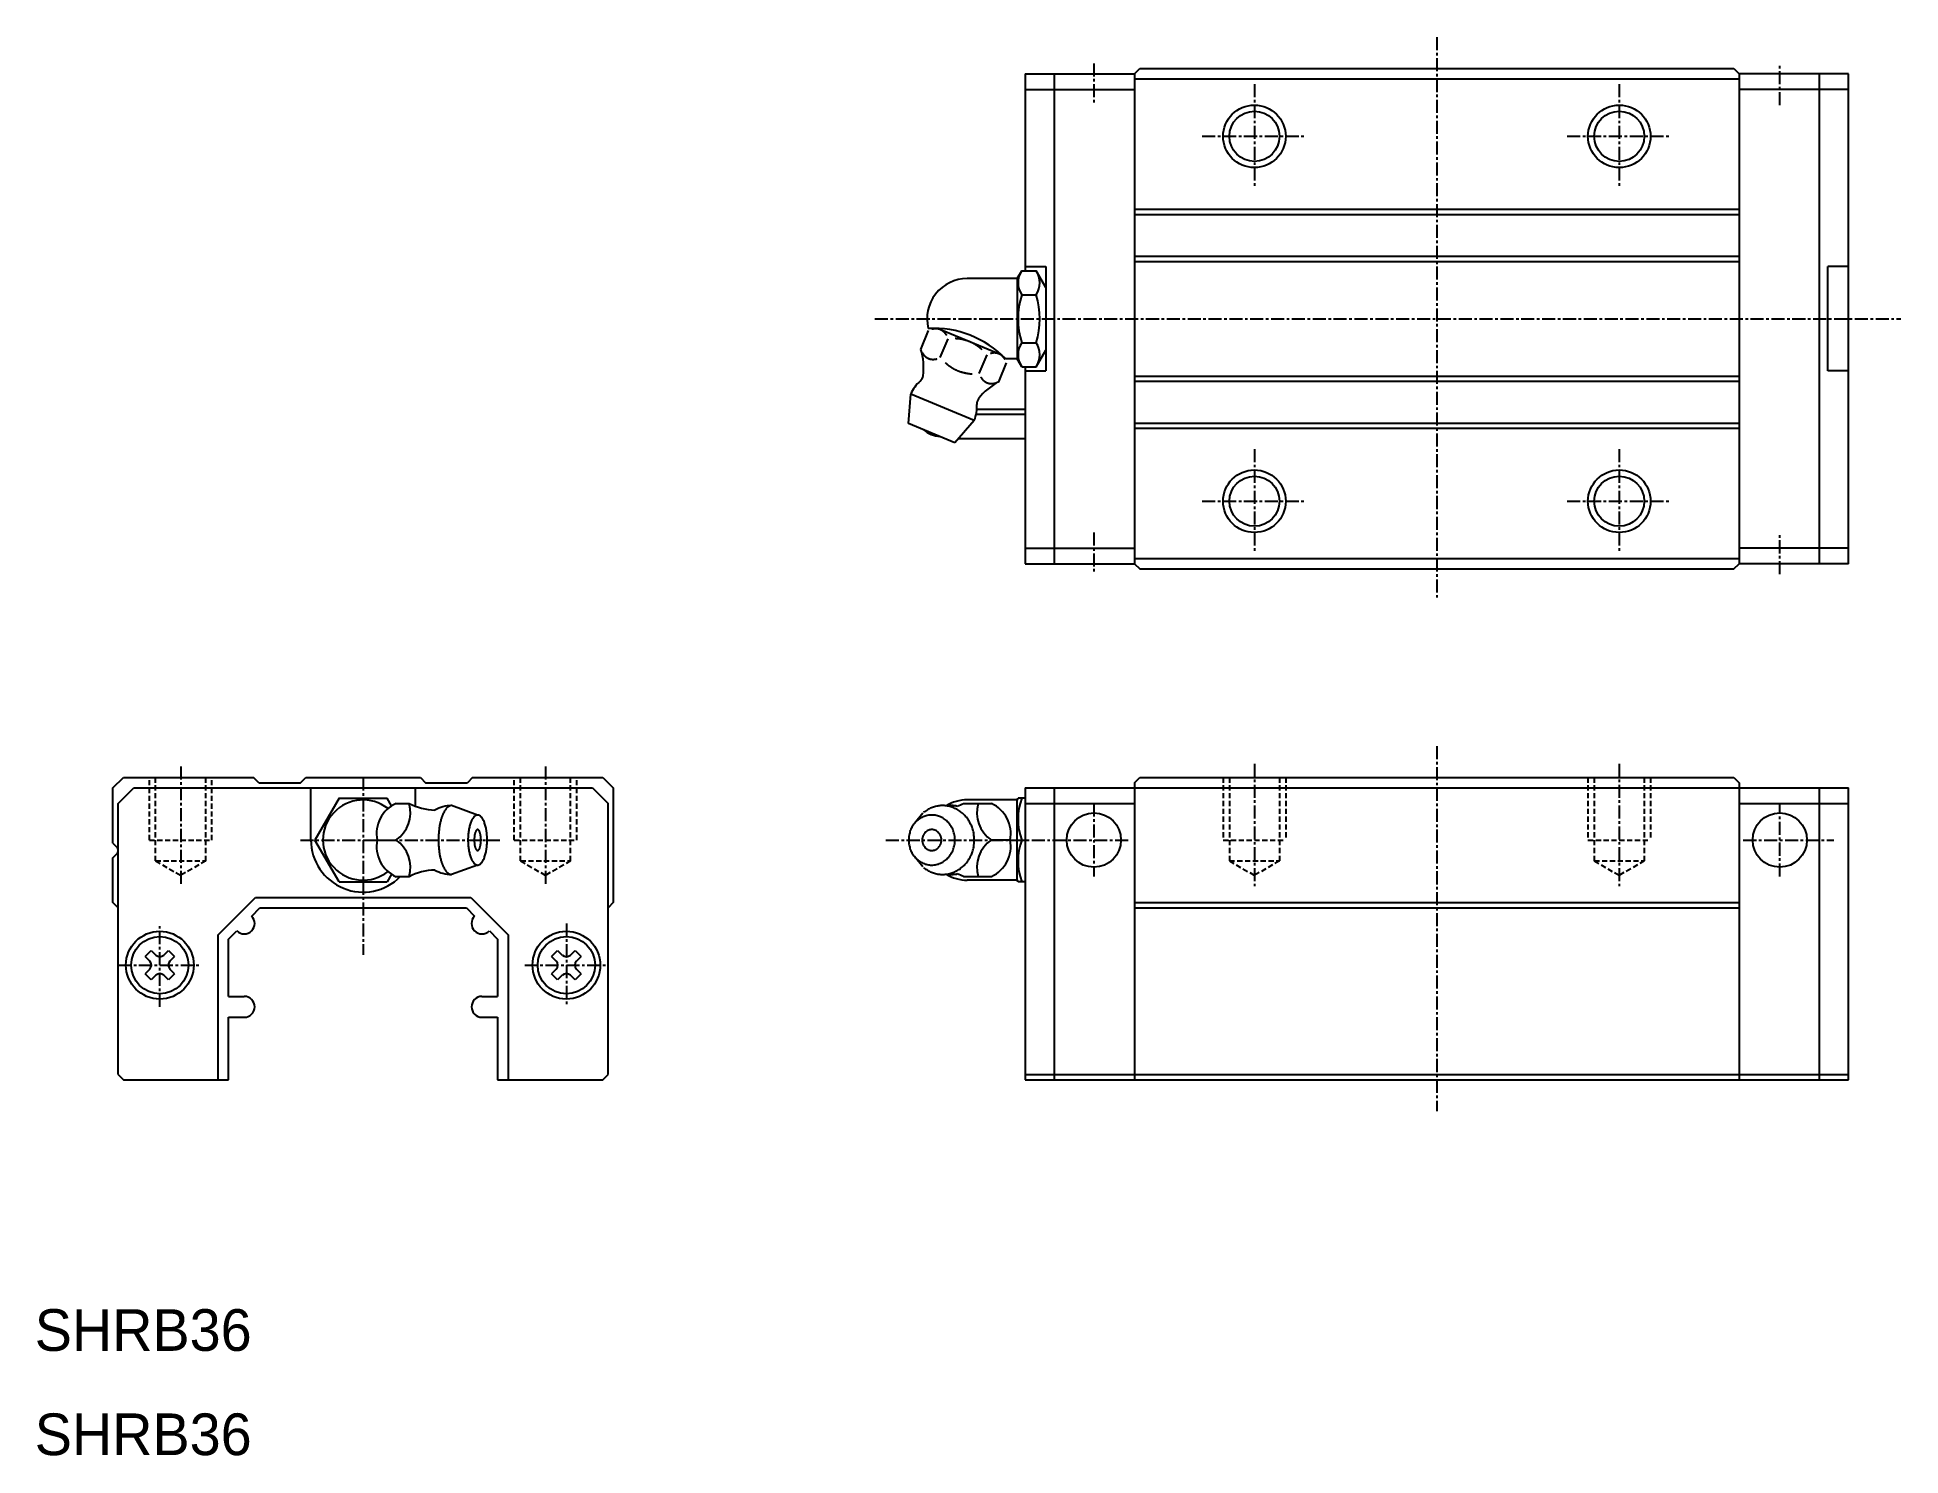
# Model space of a CAD drawing. Extents: x 10 to 189, y 10 to 146.
import ezdxf

# ---------------------------------------------------------------- set-up
doc = ezdxf.new("R2010")
doc.units = 0
doc.linetypes.add('CENTER', pattern=[2, 1.25, -0.25, 0.25, -0.25])
doc.linetypes.add('DASHED', pattern=[0.75, 0.5, -0.25])
doc.layers.get('0').update_dxf_attribs({"linetype": 'CONTINUOUS'})
doc.layers.add('CENTER', color=1, linetype='CENTER')

msp = doc.modelspace()

# ---------------------------------------------------------------- texts
at = {"color": 7, "linetype": 'CONTINUOUS'}
for p in [(10, 20), (10, 10)]:
    msp.add_text('SHRB36', height=4, dxfattribs=at).set_placement(p)

# ---------------------------------------------------------------- linework, layer by layer
at = {"color": 7, "linetype": 'CONTINUOUS'}
for p, q in [((105, 142.5), (105, 123.6)), ((105, 142.5), (115.5, 142.5)), ((107.8, 142.5), (107.8, 95.5)), ((115.5, 142.5), (116, 143)), ((115.5, 142.5), (115.5, 95.5)), ((115.5, 142), (173.5, 142)), ((116, 143), (173, 143)), ((173, 143), (173.5, 142.5)), ((173.5, 142.5), (173.5, 95.5)), ((184, 142.5), (173.5, 142.5)), ((181.2, 95.5), (181.2, 142.5)), ((184, 95.5), (184, 142.5)), ((105, 141), (115.5, 141)), ((184, 141), (173.5, 141)), ((115.5, 129.5), (173.5, 129.5)), ((115.5, 129), (173.5, 129)), ((104.24, 122.85), (104.68, 123.6)), ((104.68, 123.6), (106.08, 123.6)), ((105, 124), (107, 124)), ((107, 122), (106.08, 123.6)), ((107, 124), (107, 114)), ((115.5, 125), (173.5, 125)), ((115.5, 124.5), (173.5, 124.5)), ((182, 114), (182, 124)), ((184, 124), (182, 124)), ((104.24, 122.85), (99.45, 122.85)), ((104.24, 122.85), (104.24, 115.15)), ((104.68, 121.3), (106.08, 121.3)), ((102.77, 115.52), (96.6, 118.07)), ((95, 116.06), (95.74, 117.86)), ((96.87, 115.29), (97.61, 117.08)), ((104.68, 116.7), (106.08, 116.7)), ((100.61, 113.74), (101.36, 115.53)), ((102.48, 112.96), (103.23, 114.76)), ((104.24, 115.15), (103.15, 115.15)), ((104.68, 114.4), (104.24, 115.15)), ((106.08, 114.4), (107, 116)), ((104.68, 114.4), (106.08, 114.4)), ((105, 114.4), (105, 95.5)), ((105, 114), (107, 114)), ((115.5, 113.5), (173.5, 113.5)), ((115.5, 113), (173.5, 113)), ((184, 114), (182, 114)), ((93.83, 108.94), (94.04, 111.78)), ((100.13, 109.25), (94.04, 111.78)), ((100.13, 109.25), (98.27, 107.1)), ((100.32, 109.84), (105, 109.84)), ((100.38, 110.34), (105, 110.34)), ((98.27, 107.1), (93.83, 108.94)), ((98.62, 107.5), (105, 107.5)), ((115.5, 109), (173.5, 109)), ((115.5, 108.5), (173.5, 108.5)), ((105, 97), (115.5, 97)), ((184, 97), (173.5, 97)), ((105, 95.5), (115.5, 95.5)), ((115.5, 96), (173.5, 96)), ((115.5, 95.5), (116, 95)), ((116, 95), (173, 95)), ((173, 95), (173.5, 95.5)), ((184, 95.5), (173.5, 95.5)), ((17.5, 74), (18.5, 75)), ((17.5, 68.71), (17.5, 74)), ((18, 72.5), (19.5, 74)), ((18.5, 75), (31, 75)), ((19.5, 74), (63.5, 74)), ((31.5, 74.5), (31, 75)), ((31.5, 74.5), (35.5, 74.5)), ((35.5, 74.5), (36, 75)), ((36, 75), (47, 75)), ((36.5, 69), (36.5, 74)), ((46.5, 74), (46.5, 72.25)), ((47, 75), (47.5, 74.5)), ((47.5, 74.5), (51.5, 74.5)), ((52, 75), (51.5, 74.5)), ((52, 75), (64.5, 75)), ((63.5, 74), (65, 72.5)), ((64.5, 75), (65.5, 74)), ((65.5, 74), (65.5, 63)), ((105, 74), (105, 46)), ((105, 74), (115.5, 74)), ((107.8, 74), (107.8, 46)), ((115.5, 74.5), (116, 75)), ((115.5, 74.5), (115.5, 46)), ((115.5, 74), (173.5, 74)), ((116, 75), (173, 75)), ((173, 75), (173.5, 74.5)), ((173.5, 74.5), (173.5, 46)), ((173.5, 74), (184, 74)), ((181.2, 46), (181.2, 74)), ((184, 46), (184, 74)), ((18, 46.5), (18, 72.5)), ((39.19, 73), (36.88, 69)), ((39.19, 73), (41.5, 73)), ((41.5, 73), (43.81, 73)), ((44.22, 72.29), (43.81, 73)), ((44.65, 72.51), (45.92, 72.51)), ((52.48, 71.4), (49.99, 72.3)), ((65, 46.5), (65, 72.5)), ((95.18, 71.58), (94.38, 70.57)), ((99.1, 72.51), (101.78, 72.51)), ((104.24, 72.85), (99.45, 72.85)), ((104.24, 72.85), (104.33, 73)), ((104.24, 65.15), (104.24, 72.85)), ((105, 73), (104.33, 73)), ((105, 72.5), (115.5, 72.5)), ((173.5, 72.5), (184, 72.5)), ((17.5, 68.71), (17.85, 68.35)), ((39.19, 65), (36.88, 69)), ((42.85, 69), (44.65, 69)), ((103.57, 69), (101.78, 69)), ((104.68, 69), (105, 69)), ((17.5, 67.29), (17.85, 67.65)), ((17.5, 63), (17.5, 67.29)), ((52.48, 66.6), (49.99, 65.7)), ((95.18, 66.42), (94.38, 67.43)), ((39.19, 65), (41.5, 65)), ((41.5, 65), (43.81, 65)), ((44.23, 65.73), (43.81, 65)), ((44.65, 65.49), (45.92, 65.49)), ((99.1, 65.49), (101.78, 65.49)), ((104.24, 65.15), (99.45, 65.15)), ((104.33, 65), (104.24, 65.15)), ((105, 65), (104.33, 65)), ((18, 62.5), (17.5, 63)), ((27.6, 59.91), (31.18, 63.49)), ((31.18, 63.49), (51.82, 63.49)), ((51.82, 63.49), (55.4, 59.91)), ((65.5, 63), (65, 62.5)), ((115.5, 63), (173.5, 63)), ((30.81, 61.71), (31.59, 62.49)), ((31.59, 62.49), (51.41, 62.49)), ((51.41, 62.49), (52.19, 61.71)), ((115.5, 62.5), (173.5, 62.5)), ((27.6, 46), (27.6, 59.91)), ((28.6, 59.5), (29.39, 60.29)), ((28.6, 54), (28.6, 59.5)), ((53.61, 60.29), (54.4, 59.5)), ((54.4, 59.5), (54.4, 54)), ((55.4, 59.91), (55.4, 46)), ((20.58, 57.84), (21.16, 58.42)), ((20.58, 57.84), (21.03, 57.39)), ((21.16, 58.42), (21.61, 57.97)), ((22.39, 57.97), (22.84, 58.42)), ((22.84, 58.42), (23.42, 57.84)), ((22.97, 57.39), (23.42, 57.84)), ((59.58, 57.84), (60.16, 58.42)), ((59.58, 57.84), (60.03, 57.39)), ((60.16, 58.42), (60.61, 57.97)), ((61.39, 57.97), (61.84, 58.42)), ((61.84, 58.42), (62.42, 57.84)), ((61.97, 57.39), (62.42, 57.84)), ((21.03, 56.61), (20.58, 56.16)), ((21.16, 55.58), (20.58, 56.16)), ((21.61, 56.03), (21.16, 55.58)), ((22.84, 55.58), (22.39, 56.03)), ((23.42, 56.16), (22.84, 55.58)), ((23.42, 56.16), (22.97, 56.61)), ((60.03, 56.61), (59.58, 56.16)), ((60.16, 55.58), (59.58, 56.16)), ((60.61, 56.03), (60.16, 55.58)), ((61.84, 55.58), (61.39, 56.03)), ((62.42, 56.16), (61.84, 55.58)), ((62.42, 56.16), (61.97, 56.61)), ((28.6, 54), (30.1, 54)), ((52.9, 54), (54.4, 54)), ((28.6, 52), (30.1, 52)), ((28.6, 46), (28.6, 52)), ((52.9, 52), (54.4, 52)), ((54.4, 52), (54.4, 46)), ((18, 46.5), (18.5, 46)), ((64.5, 46), (65, 46.5)), ((105, 46.5), (115.5, 46.5)), ((115.5, 46.5), (173.5, 46.5)), ((173.5, 46.5), (184, 46.5)), ((18.5, 46), (28.6, 46)), ((54.4, 46), (64.5, 46)), ((105, 46), (115.5, 46)), ((115.5, 46), (173.5, 46)), ((173.5, 46), (184, 46))]:
    msp.add_line(p, q, dxfattribs=at)
at = {"color": 3, "linetype": 'DASHED'}
for p, q in [((21, 69), (21, 75)), ((21.6, 67), (21.6, 75)), ((26.4, 67), (26.4, 75)), ((27, 69), (27, 75)), ((56, 69), (56, 75)), ((56.6, 67), (56.6, 75)), ((61.4, 67), (61.4, 75)), ((62, 69), (62, 75)), ((124, 75), (124, 69)), ((124.6, 75), (124.6, 67)), ((129.4, 75), (129.4, 67)), ((130, 75), (130, 69)), ((159, 75), (159, 69)), ((159.6, 75), (159.6, 67)), ((164.4, 75), (164.4, 67)), ((165, 75), (165, 69)), ((21, 69), (27, 69)), ((56, 69), (62, 69)), ((124, 69), (130, 69)), ((159, 69), (165, 69)), ((21.6, 67), (24, 65.61)), ((21.6, 67), (26.4, 67)), ((26.4, 67), (24, 65.61)), ((56.6, 67), (59, 65.61)), ((56.6, 67), (61.4, 67)), ((61.4, 67), (59, 65.61)), ((124.6, 67), (127, 65.61)), ((124.6, 67), (129.4, 67)), ((129.4, 67), (127, 65.61)), ((159.6, 67), (162, 65.61)), ((159.6, 67), (164.4, 67)), ((164.4, 67), (162, 65.61))]:
    msp.add_line(p, q, dxfattribs=at)
at = {"color": 7, "linetype": 'CONTINUOUS'}
for points in [[(97.48, 117.41, 0), (97.47, 117.42, 0), (97.46, 117.43, 0), (97.45, 117.44, 0), (97.45, 117.45, 0), (97.44, 117.47, 0), (97.43, 117.48, 0), (97.43, 117.49, 0), (97.42, 117.5, 0), (97.41, 117.51, 0), (97.4, 117.52, 0), (97.4, 117.53, 0), (97.39, 117.54, 0), (97.38, 117.56, 0), (97.37, 117.57, 0), (97.36, 117.58, 0), (97.36, 117.59, 0), (97.35, 117.6, 0), (97.34, 117.61, 0), (97.33, 117.62, 0), (97.32, 117.63, 0), (97.31, 117.64, 0), (97.31, 117.65, 0), (97.3, 117.66, 0), (97.29, 117.67, 0), (97.28, 117.68, 0), (97.27, 117.69, 0), (97.26, 117.7, 0), (97.25, 117.71, 0), (97.24, 117.72, 0), (97.23, 117.72, 0), (97.22, 117.73, 0), (97.22, 117.74, 0), (97.21, 117.75, 0), (97.2, 117.76, 0), (97.19, 117.77, 0), (97.18, 117.78, 0), (97.17, 117.78, 0), (97.16, 117.79, 0), (97.15, 117.8, 0), (97.14, 117.81, 0), (97.13, 117.82, 0), (97.12, 117.82, 0), (97.11, 117.83, 0), (97.1, 117.84, 0), (97.09, 117.85, 0), (97.08, 117.85, 0), (97.07, 117.86, 0), (97.06, 117.87, 0), (97.05, 117.87, 0), (97.03, 117.88, 0), (97.03, 117.89, 0), (97.01, 117.89, 0), (97, 117.9, 0), (96.99, 117.9, 0), (96.98, 117.91, 0), (96.97, 117.92, 0), (96.96, 117.92, 0), (96.95, 117.93, 0), (96.94, 117.93, 0), (96.93, 117.94, 0), (96.91, 117.94, 0), (96.9, 117.95, 0), (96.89, 117.95, 0), (96.88, 117.96, 0), (96.87, 117.96, 0), (96.86, 117.97, 0), (96.85, 117.97, 0), (96.84, 117.98, 0), (96.82, 117.98, 0), (96.81, 117.98, 0), (96.8, 117.99, 0), (96.79, 117.99, 0), (96.78, 118, 0), (96.76, 118, 0), (96.75, 118, 0), (96.74, 118.01, 0), (96.73, 118.01, 0), (96.72, 118.01, 0), (96.7, 118.01, 0), (96.69, 118.02, 0), (96.68, 118.02, 0), (96.67, 118.02, 0), (96.65, 118.03, 0), (96.64, 118.03, 0), (96.63, 118.03, 0), (96.62, 118.03, 0), (96.6, 118.03, 0), (96.59, 118.03, 0), (96.58, 118.04, 0), (96.57, 118.04, 0), (96.56, 118.04, 0), (96.54, 118.04, 0), (96.53, 118.04, 0), (96.52, 118.04, 0), (96.5, 118.04, 0), (96.49, 118.04, 0), (96.48, 118.04, 0), (96.46, 118.04, 0), (96.45, 118.04, 0), (96.44, 118.04, 0), (96.43, 118.04, 0), (96.41, 118.04, 0), (96.4, 118.04, 0), (96.39, 118.04, 0), (96.38, 118.04, 0), (96.36, 118.04, 0), (96.35, 118.04, 0), (96.33, 118.04, 0), (96.32, 118.04, 0), (96.31, 118.04, 0), (96.3, 118.03, 0), (96.28, 118.03, 0), (96.27, 118.03, 0), (96.26, 118.03, 0), (96.24, 118.03, 0), (96.23, 118.03, 0), (96.22, 118.02, 0), (96.2, 118.02, 0), (96.19, 118.02, 0), (96.18, 118.01, 0), (96.16, 118.01, 0), (96.15, 118.01, 0), (96.14, 118.01, 0), (96.12, 118, 0), (96.11, 118, 0), (96.1, 118, 0), (96.08, 117.99, 0), (96.07, 117.99, 0)], [(100.88, 116.03, 0), (100.86, 116.05, 0), (100.85, 116.06, 0), (100.83, 116.08, 0), (100.81, 116.09, 0), (100.8, 116.11, 0), (100.78, 116.12, 0), (100.76, 116.14, 0), (100.74, 116.15, 0), (100.73, 116.17, 0), (100.71, 116.18, 0), (100.69, 116.2, 0), (100.67, 116.21, 0), (100.66, 116.22, 0), (100.64, 116.24, 0), (100.62, 116.25, 0), (100.6, 116.27, 0), (100.59, 116.28, 0), (100.57, 116.29, 0), (100.55, 116.31, 0), (100.53, 116.32, 0), (100.51, 116.33, 0), (100.5, 116.35, 0), (100.48, 116.36, 0), (100.46, 116.37, 0), (100.44, 116.38, 0), (100.42, 116.4, 0), (100.4, 116.41, 0), (100.39, 116.42, 0), (100.37, 116.43, 0), (100.35, 116.45, 0), (100.33, 116.46, 0), (100.31, 116.47, 0), (100.29, 116.48, 0), (100.28, 116.49, 0), (100.26, 116.51, 0), (100.24, 116.52, 0), (100.22, 116.53, 0), (100.2, 116.54, 0), (100.18, 116.55, 0), (100.16, 116.56, 0), (100.14, 116.57, 0), (100.12, 116.58, 0), (100.1, 116.59, 0), (100.08, 116.61, 0), (100.06, 116.62, 0), (100.04, 116.63, 0), (100.03, 116.64, 0), (100.01, 116.65, 0), (99.99, 116.66, 0), (99.97, 116.67, 0), (99.95, 116.68, 0), (99.93, 116.69, 0), (99.91, 116.7, 0), (99.89, 116.71, 0), (99.87, 116.72, 0), (99.85, 116.72, 0), (99.83, 116.73, 0), (99.81, 116.74, 0), (99.79, 116.75, 0), (99.77, 116.76, 0), (99.75, 116.77, 0), (99.73, 116.78, 0), (99.71, 116.79, 0), (99.69, 116.8, 0), (99.67, 116.81, 0), (99.65, 116.81, 0), (99.63, 116.82, 0), (99.6, 116.83, 0), (99.58, 116.84, 0), (99.56, 116.84, 0), (99.54, 116.85, 0), (99.52, 116.86, 0), (99.5, 116.87, 0), (99.48, 116.87, 0), (99.46, 116.88, 0), (99.44, 116.89, 0), (99.42, 116.9, 0), (99.4, 116.9, 0), (99.38, 116.91, 0), (99.36, 116.92, 0), (99.34, 116.92, 0), (99.31, 116.93, 0), (99.29, 116.94, 0), (99.27, 116.94, 0), (99.25, 116.95, 0), (99.23, 116.95, 0), (99.21, 116.96, 0), (99.19, 116.97, 0), (99.16, 116.97, 0), (99.14, 116.98, 0), (99.12, 116.98, 0), (99.1, 116.99, 0), (99.08, 116.99, 0), (99.06, 117, 0), (99.04, 117, 0), (99.01, 117.01, 0), (98.99, 117.01, 0), (98.97, 117.02, 0), (98.95, 117.02, 0), (98.93, 117.03, 0), (98.91, 117.03, 0), (98.88, 117.03, 0), (98.86, 117.04, 0), (98.84, 117.04, 0), (98.82, 117.05, 0), (98.8, 117.05, 0), (98.77, 117.05, 0), (98.75, 117.06, 0), (98.73, 117.06, 0), (98.71, 117.06, 0), (98.69, 117.07, 0), (98.66, 117.07, 0), (98.64, 117.07, 0), (98.62, 117.07, 0), (98.6, 117.08, 0), (98.57, 117.08, 0), (98.55, 117.08, 0), (98.53, 117.08, 0), (98.51, 117.09, 0), (98.49, 117.09, 0), (98.46, 117.09, 0), (98.44, 117.09, 0), (98.42, 117.09, 0), (98.4, 117.1, 0), (98.37, 117.1, 0), (98.35, 117.1, 0), (98.33, 117.1, 0), (98.3, 117.1, 0)], [(95.14, 115.74, 0), (95.14, 115.73, 0), (95.15, 115.72, 0), (95.16, 115.7, 0), (95.17, 115.69, 0), (95.17, 115.68, 0), (95.18, 115.67, 0), (95.19, 115.66, 0), (95.19, 115.64, 0), (95.2, 115.63, 0), (95.21, 115.62, 0), (95.22, 115.61, 0), (95.22, 115.6, 0), (95.23, 115.59, 0), (95.24, 115.58, 0), (95.25, 115.57, 0), (95.26, 115.56, 0), (95.27, 115.55, 0), (95.27, 115.54, 0), (95.28, 115.53, 0), (95.29, 115.52, 0), (95.3, 115.51, 0), (95.31, 115.5, 0), (95.32, 115.49, 0), (95.32, 115.48, 0), (95.33, 115.47, 0), (95.34, 115.46, 0), (95.35, 115.45, 0), (95.36, 115.44, 0), (95.37, 115.43, 0), (95.38, 115.42, 0), (95.39, 115.41, 0), (95.4, 115.4, 0), (95.41, 115.39, 0), (95.42, 115.39, 0), (95.43, 115.38, 0), (95.44, 115.37, 0), (95.45, 115.36, 0), (95.46, 115.35, 0), (95.46, 115.34, 0), (95.47, 115.34, 0), (95.48, 115.33, 0), (95.5, 115.32, 0), (95.51, 115.31, 0), (95.52, 115.31, 0), (95.53, 115.3, 0), (95.54, 115.29, 0), (95.55, 115.29, 0), (95.56, 115.28, 0), (95.57, 115.27, 0), (95.58, 115.27, 0), (95.59, 115.26, 0), (95.6, 115.25, 0), (95.61, 115.25, 0), (95.62, 115.24, 0), (95.63, 115.23, 0), (95.64, 115.23, 0), (95.65, 115.22, 0), (95.66, 115.22, 0), (95.68, 115.21, 0), (95.69, 115.21, 0), (95.7, 115.2, 0), (95.71, 115.2, 0), (95.72, 115.19, 0), (95.73, 115.19, 0), (95.74, 115.18, 0), (95.76, 115.18, 0), (95.77, 115.17, 0), (95.78, 115.17, 0), (95.79, 115.16, 0), (95.8, 115.16, 0), (95.81, 115.16, 0), (95.83, 115.15, 0), (95.84, 115.15, 0), (95.85, 115.15, 0), (95.86, 115.14, 0), (95.87, 115.14, 0), (95.89, 115.14, 0), (95.9, 115.13, 0), (95.91, 115.13, 0), (95.92, 115.13, 0), (95.93, 115.12, 0), (95.95, 115.12, 0), (95.96, 115.12, 0), (95.97, 115.12, 0), (95.98, 115.12, 0), (96, 115.11, 0), (96.01, 115.11, 0), (96.02, 115.11, 0), (96.03, 115.11, 0), (96.05, 115.11, 0), (96.06, 115.11, 0), (96.07, 115.11, 0), (96.08, 115.1, 0), (96.1, 115.1, 0), (96.11, 115.1, 0), (96.12, 115.1, 0), (96.13, 115.1, 0), (96.15, 115.1, 0), (96.16, 115.1, 0), (96.17, 115.1, 0), (96.19, 115.1, 0), (96.2, 115.1, 0), (96.21, 115.1, 0), (96.23, 115.1, 0), (96.24, 115.1, 0), (96.25, 115.1, 0), (96.27, 115.11, 0), (96.28, 115.11, 0), (96.29, 115.11, 0), (96.31, 115.11, 0), (96.32, 115.11, 0), (96.33, 115.11, 0), (96.34, 115.11, 0), (96.36, 115.12, 0), (96.37, 115.12, 0), (96.38, 115.12, 0), (96.4, 115.12, 0), (96.41, 115.12, 0), (96.42, 115.13, 0), (96.44, 115.13, 0), (96.45, 115.13, 0), (96.46, 115.14, 0), (96.48, 115.14, 0), (96.49, 115.14, 0), (96.5, 115.15, 0), (96.52, 115.15, 0), (96.53, 115.15, 0), (96.54, 115.16, 0)], [(97.34, 114.79, 0), (97.36, 114.77, 0), (97.38, 114.76, 0), (97.4, 114.74, 0), (97.41, 114.73, 0), (97.43, 114.71, 0), (97.45, 114.7, 0), (97.46, 114.68, 0), (97.48, 114.67, 0), (97.5, 114.65, 0), (97.52, 114.64, 0), (97.53, 114.62, 0), (97.55, 114.61, 0), (97.57, 114.6, 0), (97.59, 114.58, 0), (97.6, 114.57, 0), (97.62, 114.56, 0), (97.64, 114.54, 0), (97.66, 114.53, 0), (97.68, 114.51, 0), (97.69, 114.5, 0), (97.71, 114.49, 0), (97.73, 114.47, 0), (97.75, 114.46, 0), (97.77, 114.45, 0), (97.78, 114.44, 0), (97.8, 114.42, 0), (97.82, 114.41, 0), (97.84, 114.4, 0), (97.86, 114.39, 0), (97.88, 114.38, 0), (97.9, 114.36, 0), (97.91, 114.35, 0), (97.93, 114.34, 0), (97.95, 114.33, 0), (97.97, 114.31, 0), (97.99, 114.3, 0), (98.01, 114.29, 0), (98.03, 114.28, 0), (98.05, 114.27, 0), (98.06, 114.26, 0), (98.08, 114.25, 0), (98.1, 114.24, 0), (98.12, 114.23, 0), (98.14, 114.21, 0), (98.16, 114.2, 0), (98.18, 114.19, 0), (98.2, 114.18, 0), (98.22, 114.17, 0), (98.24, 114.16, 0), (98.26, 114.15, 0), (98.28, 114.14, 0), (98.3, 114.13, 0), (98.32, 114.12, 0), (98.34, 114.11, 0), (98.36, 114.1, 0), (98.38, 114.09, 0), (98.4, 114.09, 0), (98.42, 114.08, 0), (98.44, 114.07, 0), (98.46, 114.06, 0), (98.48, 114.05, 0), (98.5, 114.04, 0), (98.52, 114.03, 0), (98.54, 114.02, 0), (98.56, 114.02, 0), (98.58, 114.01, 0), (98.6, 114, 0), (98.62, 113.99, 0), (98.64, 113.98, 0), (98.66, 113.98, 0), (98.68, 113.97, 0), (98.7, 113.96, 0), (98.72, 113.95, 0), (98.75, 113.95, 0), (98.77, 113.94, 0), (98.79, 113.93, 0), (98.81, 113.92, 0), (98.83, 113.92, 0), (98.85, 113.91, 0), (98.87, 113.9, 0), (98.89, 113.9, 0), (98.91, 113.89, 0), (98.93, 113.88, 0), (98.95, 113.88, 0), (98.98, 113.87, 0), (99, 113.87, 0), (99.02, 113.86, 0), (99.04, 113.85, 0), (99.06, 113.85, 0), (99.08, 113.84, 0), (99.1, 113.84, 0), (99.12, 113.83, 0), (99.15, 113.83, 0), (99.17, 113.82, 0), (99.19, 113.82, 0), (99.21, 113.81, 0), (99.23, 113.81, 0), (99.25, 113.8, 0), (99.28, 113.8, 0), (99.3, 113.79, 0), (99.32, 113.79, 0), (99.34, 113.79, 0), (99.36, 113.78, 0), (99.39, 113.78, 0), (99.41, 113.78, 0), (99.43, 113.77, 0), (99.45, 113.77, 0), (99.47, 113.76, 0), (99.5, 113.76, 0), (99.52, 113.76, 0), (99.54, 113.75, 0), (99.56, 113.75, 0), (99.58, 113.75, 0), (99.61, 113.75, 0), (99.63, 113.74, 0), (99.65, 113.74, 0), (99.67, 113.74, 0), (99.7, 113.73, 0), (99.72, 113.73, 0), (99.74, 113.73, 0), (99.76, 113.73, 0), (99.79, 113.73, 0), (99.81, 113.73, 0), (99.83, 113.72, 0), (99.85, 113.72, 0), (99.88, 113.72, 0), (99.9, 113.72, 0), (99.92, 113.72, 0)], [(103.09, 115.08, 0), (103.08, 115.09, 0), (103.07, 115.11, 0), (103.07, 115.12, 0), (103.06, 115.13, 0), (103.05, 115.14, 0), (103.05, 115.15, 0), (103.04, 115.16, 0), (103.03, 115.18, 0), (103.02, 115.19, 0), (103.02, 115.2, 0), (103.01, 115.21, 0), (103, 115.22, 0), (102.99, 115.23, 0), (102.98, 115.24, 0), (102.98, 115.25, 0), (102.97, 115.26, 0), (102.96, 115.27, 0), (102.95, 115.28, 0), (102.94, 115.29, 0), (102.94, 115.31, 0), (102.93, 115.31, 0), (102.92, 115.32, 0), (102.91, 115.33, 0), (102.9, 115.34, 0), (102.89, 115.35, 0), (102.88, 115.36, 0), (102.87, 115.37, 0), (102.86, 115.38, 0), (102.86, 115.39, 0), (102.85, 115.4, 0), (102.84, 115.41, 0), (102.83, 115.42, 0), (102.82, 115.43, 0), (102.81, 115.43, 0), (102.8, 115.44, 0), (102.79, 115.45, 0), (102.78, 115.46, 0), (102.77, 115.47, 0), (102.76, 115.48, 0), (102.75, 115.48, 0), (102.74, 115.49, 0), (102.73, 115.5, 0), (102.72, 115.51, 0), (102.71, 115.51, 0), (102.7, 115.52, 0), (102.69, 115.53, 0), (102.68, 115.53, 0), (102.67, 115.54, 0), (102.66, 115.55, 0), (102.65, 115.56, 0), (102.64, 115.56, 0), (102.63, 115.57, 0), (102.62, 115.57, 0), (102.6, 115.58, 0), (102.59, 115.59, 0), (102.58, 115.59, 0), (102.57, 115.6, 0), (102.56, 115.6, 0), (102.55, 115.61, 0), (102.54, 115.61, 0), (102.53, 115.62, 0), (102.52, 115.62, 0), (102.5, 115.63, 0), (102.49, 115.63, 0), (102.48, 115.64, 0), (102.47, 115.64, 0), (102.46, 115.65, 0), (102.45, 115.65, 0), (102.44, 115.66, 0), (102.42, 115.66, 0), (102.41, 115.66, 0), (102.4, 115.67, 0), (102.39, 115.67, 0), (102.38, 115.67, 0), (102.36, 115.68, 0), (102.35, 115.68, 0), (102.34, 115.68, 0), (102.33, 115.69, 0), (102.32, 115.69, 0), (102.3, 115.69, 0), (102.29, 115.69, 0), (102.28, 115.7, 0), (102.27, 115.7, 0), (102.25, 115.7, 0), (102.24, 115.7, 0), (102.23, 115.71, 0), (102.22, 115.71, 0), (102.2, 115.71, 0), (102.19, 115.71, 0), (102.18, 115.71, 0), (102.17, 115.71, 0), (102.15, 115.72, 0), (102.14, 115.72, 0), (102.13, 115.72, 0), (102.12, 115.72, 0), (102.1, 115.72, 0), (102.09, 115.72, 0), (102.08, 115.72, 0), (102.06, 115.72, 0), (102.05, 115.72, 0), (102.04, 115.72, 0), (102.03, 115.72, 0), (102.01, 115.72, 0), (102, 115.72, 0), (101.99, 115.72, 0), (101.97, 115.72, 0), (101.96, 115.72, 0), (101.95, 115.71, 0), (101.93, 115.71, 0), (101.92, 115.71, 0), (101.91, 115.71, 0), (101.89, 115.71, 0), (101.88, 115.71, 0), (101.87, 115.7, 0), (101.86, 115.7, 0), (101.84, 115.7, 0), (101.83, 115.7, 0), (101.82, 115.69, 0), (101.8, 115.69, 0), (101.79, 115.69, 0), (101.78, 115.69, 0), (101.76, 115.68, 0), (101.75, 115.68, 0), (101.74, 115.68, 0), (101.72, 115.67, 0), (101.71, 115.67, 0), (101.69, 115.67, 0), (101.68, 115.66, 0)], [(100.75, 113.41, 0), (100.76, 113.4, 0), (100.76, 113.39, 0), (100.77, 113.38, 0), (100.78, 113.37, 0), (100.78, 113.35, 0), (100.79, 113.34, 0), (100.8, 113.33, 0), (100.81, 113.32, 0), (100.81, 113.31, 0), (100.82, 113.3, 0), (100.83, 113.29, 0), (100.84, 113.28, 0), (100.85, 113.26, 0), (100.85, 113.25, 0), (100.86, 113.24, 0), (100.87, 113.23, 0), (100.88, 113.22, 0), (100.89, 113.21, 0), (100.89, 113.2, 0), (100.9, 113.19, 0), (100.91, 113.18, 0), (100.92, 113.17, 0), (100.93, 113.16, 0), (100.94, 113.15, 0), (100.95, 113.14, 0), (100.96, 113.13, 0), (100.96, 113.12, 0), (100.97, 113.11, 0), (100.98, 113.1, 0), (100.99, 113.1, 0), (101, 113.09, 0), (101.01, 113.08, 0), (101.02, 113.07, 0), (101.03, 113.06, 0), (101.04, 113.05, 0), (101.05, 113.04, 0), (101.06, 113.04, 0), (101.07, 113.03, 0), (101.08, 113.02, 0), (101.09, 113.01, 0), (101.1, 113, 0), (101.11, 113, 0), (101.12, 112.99, 0), (101.13, 112.98, 0), (101.14, 112.97, 0), (101.15, 112.97, 0), (101.16, 112.96, 0), (101.17, 112.95, 0), (101.18, 112.95, 0), (101.19, 112.94, 0), (101.2, 112.94, 0), (101.21, 112.93, 0), (101.22, 112.92, 0), (101.23, 112.92, 0), (101.25, 112.91, 0), (101.26, 112.9, 0), (101.27, 112.9, 0), (101.28, 112.89, 0), (101.29, 112.89, 0), (101.3, 112.88, 0), (101.31, 112.88, 0), (101.32, 112.87, 0), (101.33, 112.87, 0), (101.34, 112.86, 0), (101.36, 112.86, 0), (101.37, 112.85, 0), (101.38, 112.85, 0), (101.39, 112.84, 0), (101.4, 112.84, 0), (101.41, 112.84, 0), (101.43, 112.83, 0), (101.44, 112.83, 0), (101.45, 112.82, 0), (101.46, 112.82, 0), (101.47, 112.82, 0), (101.49, 112.81, 0), (101.5, 112.81, 0), (101.51, 112.81, 0), (101.52, 112.81, 0), (101.53, 112.8, 0), (101.55, 112.8, 0), (101.56, 112.8, 0), (101.57, 112.8, 0), (101.58, 112.79, 0), (101.6, 112.79, 0), (101.61, 112.79, 0), (101.62, 112.79, 0), (101.63, 112.79, 0), (101.65, 112.78, 0), (101.66, 112.78, 0), (101.67, 112.78, 0), (101.68, 112.78, 0), (101.7, 112.78, 0), (101.71, 112.78, 0), (101.72, 112.78, 0), (101.73, 112.78, 0), (101.75, 112.78, 0), (101.76, 112.78, 0), (101.77, 112.78, 0), (101.79, 112.78, 0), (101.8, 112.78, 0), (101.81, 112.78, 0), (101.82, 112.78, 0), (101.84, 112.78, 0), (101.85, 112.78, 0), (101.86, 112.78, 0), (101.88, 112.78, 0), (101.89, 112.78, 0), (101.9, 112.78, 0), (101.92, 112.78, 0), (101.93, 112.79, 0), (101.94, 112.79, 0), (101.96, 112.79, 0), (101.97, 112.79, 0), (101.98, 112.79, 0), (102, 112.8, 0), (102.01, 112.8, 0), (102.02, 112.8, 0), (102.04, 112.8, 0), (102.05, 112.81, 0), (102.06, 112.81, 0), (102.08, 112.81, 0), (102.09, 112.81, 0), (102.1, 112.82, 0), (102.12, 112.82, 0), (102.13, 112.82, 0), (102.14, 112.83, 0), (102.16, 112.83, 0)], [(49.99, 72.3, 0), (49.96, 72.3, 0), (49.92, 72.3, 0), (49.89, 72.29, 0), (49.86, 72.28, 0), (49.83, 72.28, 0), (49.8, 72.26, 0), (49.77, 72.25, 0), (49.74, 72.24, 0), (49.71, 72.22, 0), (49.68, 72.2, 0), (49.65, 72.18, 0), (49.62, 72.16, 0), (49.59, 72.13, 0), (49.56, 72.11, 0), (49.53, 72.08, 0), (49.5, 72.05, 0), (49.47, 72.02, 0), (49.45, 71.98, 0), (49.42, 71.95, 0), (49.39, 71.91, 0), (49.36, 71.87, 0), (49.34, 71.83, 0), (49.31, 71.79, 0), (49.28, 71.74, 0), (49.26, 71.7, 0), (49.23, 71.65, 0), (49.21, 71.6, 0), (49.19, 71.55, 0), (49.16, 71.5, 0), (49.14, 71.45, 0), (49.12, 71.39, 0), (49.09, 71.33, 0), (49.07, 71.28, 0), (49.05, 71.22, 0), (49.03, 71.16, 0), (49.01, 71.09, 0), (48.99, 71.03, 0), (48.97, 70.97, 0), (48.95, 70.9, 0), (48.94, 70.83, 0), (48.92, 70.77, 0), (48.9, 70.7, 0), (48.89, 70.63, 0), (48.87, 70.56, 0), (48.86, 70.48, 0), (48.84, 70.41, 0), (48.83, 70.34, 0), (48.82, 70.26, 0), (48.81, 70.19, 0), (48.8, 70.11, 0), (48.79, 70.04, 0), (48.78, 69.96, 0), (48.77, 69.88, 0), (48.76, 69.8, 0), (48.75, 69.72, 0), (48.75, 69.64, 0), (48.74, 69.56, 0), (48.74, 69.48, 0), (48.73, 69.4, 0), (48.73, 69.32, 0), (48.73, 69.24, 0), (48.72, 69.16, 0), (48.72, 69.08, 0), (48.72, 69, 0), (48.72, 68.92, 0), (48.72, 68.84, 0), (48.73, 68.76, 0), (48.73, 68.68, 0), (48.73, 68.6, 0), (48.74, 68.52, 0), (48.74, 68.44, 0), (48.75, 68.36, 0), (48.75, 68.28, 0), (48.76, 68.2, 0), (48.77, 68.12, 0), (48.78, 68.04, 0), (48.79, 67.96, 0), (48.8, 67.89, 0), (48.81, 67.81, 0), (48.82, 67.74, 0), (48.83, 67.66, 0), (48.84, 67.59, 0), (48.86, 67.52, 0), (48.87, 67.44, 0), (48.89, 67.37, 0), (48.9, 67.3, 0), (48.92, 67.23, 0), (48.94, 67.17, 0), (48.95, 67.1, 0), (48.97, 67.03, 0), (48.99, 66.97, 0), (49.01, 66.91, 0), (49.03, 66.84, 0), (49.05, 66.78, 0), (49.07, 66.72, 0), (49.09, 66.67, 0), (49.12, 66.61, 0), (49.14, 66.55, 0), (49.16, 66.5, 0), (49.19, 66.45, 0), (49.21, 66.4, 0), (49.23, 66.35, 0), (49.26, 66.3, 0), (49.28, 66.26, 0), (49.31, 66.21, 0), (49.34, 66.17, 0), (49.36, 66.13, 0), (49.39, 66.09, 0), (49.42, 66.05, 0), (49.45, 66.02, 0), (49.47, 65.98, 0), (49.5, 65.95, 0), (49.53, 65.92, 0), (49.56, 65.89, 0), (49.59, 65.87, 0), (49.62, 65.84, 0), (49.65, 65.82, 0), (49.68, 65.8, 0), (49.71, 65.78, 0), (49.74, 65.76, 0), (49.77, 65.75, 0), (49.8, 65.74, 0), (49.83, 65.72, 0), (49.86, 65.72, 0), (49.89, 65.71, 0), (49.92, 65.7, 0), (49.96, 65.7, 0), (49.99, 65.7, 0)], [(95.27, 66.35, 0), (95.36, 66.28, 0), (95.45, 66.22, 0), (95.54, 66.16, 0), (95.63, 66.1, 0), (95.72, 66.05, 0), (95.82, 66, 0), (95.91, 65.95, 0), (96.01, 65.91, 0), (96.11, 65.87, 0), (96.21, 65.84, 0), (96.31, 65.81, 0), (96.41, 65.78, 0), (96.52, 65.76, 0), (96.62, 65.74, 0), (96.72, 65.72, 0), (96.83, 65.71, 0), (96.93, 65.7, 0), (97.04, 65.7, 0), (97.14, 65.7, 0), (97.25, 65.7, 0), (97.35, 65.71, 0), (97.46, 65.72, 0), (97.56, 65.74, 0), (97.67, 65.76, 0), (97.77, 65.78, 0), (97.87, 65.81, 0), (97.97, 65.84, 0), (98.07, 65.88, 0), (98.17, 65.92, 0), (98.27, 65.96, 0), (98.36, 66, 0), (98.46, 66.05, 0), (98.55, 66.11, 0), (98.64, 66.16, 0), (98.73, 66.22, 0), (98.82, 66.29, 0), (98.9, 66.35, 0), (98.99, 66.42, 0), (99.07, 66.49, 0), (99.15, 66.57, 0), (99.22, 66.65, 0), (99.3, 66.73, 0), (99.37, 66.81, 0), (99.44, 66.9, 0), (99.5, 66.99, 0), (99.56, 67.08, 0), (99.62, 67.17, 0), (99.68, 67.27, 0), (99.74, 67.37, 0), (99.78, 67.47, 0), (99.83, 67.57, 0), (99.88, 67.67, 0), (99.92, 67.78, 0), (99.95, 67.88, 0), (99.99, 67.99, 0), (100.02, 68.1, 0), (100.04, 68.21, 0), (100.07, 68.32, 0), (100.09, 68.43, 0), (100.1, 68.55, 0), (100.12, 68.66, 0), (100.13, 68.77, 0), (100.13, 68.89, 0), (100.13, 69, 0), (100.13, 69.11, 0), (100.13, 69.23, 0), (100.12, 69.34, 0), (100.1, 69.45, 0), (100.09, 69.57, 0), (100.07, 69.68, 0), (100.04, 69.79, 0), (100.02, 69.9, 0), (99.99, 70.01, 0), (99.95, 70.12, 0), (99.92, 70.22, 0), (99.88, 70.33, 0), (99.83, 70.43, 0), (99.78, 70.53, 0), (99.74, 70.63, 0), (99.68, 70.73, 0), (99.62, 70.83, 0), (99.56, 70.92, 0), (99.5, 71.01, 0), (99.44, 71.1, 0), (99.37, 71.19, 0), (99.3, 71.27, 0), (99.22, 71.35, 0), (99.15, 71.43, 0), (99.07, 71.51, 0), (98.99, 71.58, 0), (98.9, 71.65, 0), (98.82, 71.71, 0), (98.73, 71.78, 0), (98.64, 71.84, 0), (98.55, 71.89, 0), (98.46, 71.95, 0), (98.36, 72, 0), (98.27, 72.04, 0), (98.17, 72.08, 0), (98.07, 72.12, 0), (97.97, 72.16, 0), (97.87, 72.19, 0), (97.77, 72.22, 0), (97.67, 72.24, 0), (97.56, 72.26, 0), (97.46, 72.28, 0), (97.35, 72.29, 0), (97.25, 72.3, 0), (97.14, 72.3, 0), (97.04, 72.3, 0), (96.93, 72.3, 0), (96.83, 72.29, 0), (96.72, 72.28, 0), (96.62, 72.26, 0), (96.52, 72.24, 0), (96.41, 72.22, 0), (96.31, 72.19, 0), (96.21, 72.16, 0), (96.11, 72.13, 0), (96.01, 72.09, 0), (95.91, 72.05, 0), (95.82, 72, 0), (95.72, 71.95, 0), (95.63, 71.9, 0), (95.54, 71.84, 0), (95.45, 71.78, 0), (95.36, 71.72, 0), (95.27, 71.66, 0)], [(98.46, 72.25, 0), (98.45, 72.25, 0), (98.44, 72.26, 0), (98.44, 72.26, 0), (98.43, 72.26, 0), (98.42, 72.26, 0), (98.42, 72.26, 0), (98.41, 72.26, 0), (98.4, 72.26, 0), (98.4, 72.26, 0), (98.39, 72.27, 0), (98.38, 72.27, 0), (98.37, 72.27, 0), (98.37, 72.27, 0), (98.36, 72.27, 0), (98.35, 72.27, 0), (98.35, 72.27, 0), (98.34, 72.27, 0), (98.33, 72.27, 0), (98.32, 72.27, 0), (98.32, 72.28, 0), (98.31, 72.28, 0), (98.3, 72.28, 0), (98.3, 72.28, 0), (98.29, 72.28, 0), (98.28, 72.28, 0), (98.28, 72.28, 0), (98.27, 72.28, 0), (98.26, 72.28, 0), (98.25, 72.28, 0), (98.25, 72.28, 0), (98.24, 72.28, 0), (98.23, 72.29, 0), (98.22, 72.29, 0), (98.22, 72.29, 0), (98.21, 72.29, 0), (98.2, 72.29, 0), (98.2, 72.29, 0), (98.19, 72.29, 0), (98.18, 72.29, 0), (98.18, 72.29, 0), (98.17, 72.29, 0), (98.16, 72.29, 0), (98.15, 72.29, 0), (98.15, 72.29, 0), (98.14, 72.29, 0), (98.13, 72.29, 0), (98.12, 72.29, 0), (98.12, 72.29, 0), (98.11, 72.3, 0), (98.1, 72.3, 0), (98.1, 72.3, 0), (98.09, 72.3, 0), (98.08, 72.3, 0), (98.08, 72.3, 0), (98.07, 72.3, 0), (98.06, 72.3, 0), (98.05, 72.3, 0), (98.05, 72.3, 0), (98.04, 72.3, 0), (98.03, 72.3, 0), (98.03, 72.3, 0), (98.02, 72.3, 0), (98.01, 72.3, 0), (98, 72.3, 0), (98, 72.3, 0), (97.99, 72.3, 0), (97.98, 72.3, 0), (97.97, 72.3, 0), (97.97, 72.3, 0), (97.96, 72.3, 0), (97.95, 72.3, 0), (97.95, 72.3, 0), (97.94, 72.3, 0), (97.93, 72.3, 0), (97.93, 72.3, 0), (97.92, 72.3, 0), (97.91, 72.3, 0), (97.9, 72.3, 0), (97.9, 72.3, 0), (97.89, 72.3, 0), (97.88, 72.3, 0), (97.87, 72.3, 0), (97.87, 72.3, 0), (97.86, 72.3, 0), (97.85, 72.3, 0), (97.85, 72.3, 0), (97.84, 72.3, 0), (97.83, 72.3, 0), (97.82, 72.3, 0), (97.82, 72.3, 0), (97.81, 72.3, 0), (97.8, 72.3, 0), (97.8, 72.3, 0), (97.79, 72.3, 0), (97.78, 72.3, 0), (97.78, 72.3, 0), (97.77, 72.29, 0), (97.76, 72.29, 0), (97.75, 72.29, 0), (97.75, 72.29, 0), (97.74, 72.29, 0), (97.73, 72.29, 0), (97.72, 72.29, 0), (97.72, 72.29, 0), (97.71, 72.29, 0), (97.7, 72.29, 0), (97.7, 72.29, 0), (97.69, 72.29, 0), (97.68, 72.29, 0), (97.67, 72.29, 0), (97.67, 72.29, 0), (97.66, 72.29, 0), (97.65, 72.28, 0), (97.65, 72.28, 0), (97.64, 72.28, 0), (97.63, 72.28, 0), (97.63, 72.28, 0), (97.62, 72.28, 0), (97.61, 72.28, 0), (97.6, 72.28, 0), (97.6, 72.28, 0), (97.59, 72.28, 0), (97.58, 72.28, 0), (97.57, 72.28, 0), (97.57, 72.27, 0), (97.56, 72.27, 0), (97.55, 72.27, 0), (97.55, 72.27, 0)], [(52.48, 71.4, 0), (52.44, 71.4, 0), (52.39, 71.39, 0), (52.35, 71.37, 0), (52.3, 71.35, 0), (52.26, 71.33, 0), (52.21, 71.3, 0), (52.17, 71.26, 0), (52.13, 71.22, 0), (52.09, 71.17, 0), (52.05, 71.12, 0), (52.01, 71.06, 0), (51.97, 71, 0), (51.93, 70.93, 0), (51.9, 70.86, 0), (51.86, 70.78, 0), (51.83, 70.7, 0), (51.8, 70.61, 0), (51.77, 70.52, 0), (51.74, 70.43, 0), (51.72, 70.33, 0), (51.69, 70.23, 0), (51.67, 70.13, 0), (51.65, 70.03, 0), (51.63, 69.92, 0), (51.62, 69.81, 0), (51.6, 69.7, 0), (51.59, 69.58, 0), (51.58, 69.47, 0), (51.57, 69.35, 0), (51.57, 69.24, 0), (51.56, 69.12, 0), (51.56, 69, 0), (51.56, 68.88, 0), (51.57, 68.76, 0), (51.57, 68.65, 0), (51.58, 68.53, 0), (51.59, 68.42, 0), (51.6, 68.3, 0), (51.62, 68.19, 0), (51.63, 68.08, 0), (51.65, 67.97, 0), (51.67, 67.87, 0), (51.69, 67.77, 0), (51.72, 67.67, 0), (51.74, 67.57, 0), (51.77, 67.48, 0), (51.8, 67.39, 0), (51.83, 67.3, 0), (51.86, 67.22, 0), (51.9, 67.14, 0), (51.93, 67.07, 0), (51.97, 67, 0), (52.01, 66.94, 0), (52.05, 66.88, 0), (52.09, 66.83, 0), (52.13, 66.78, 0), (52.17, 66.74, 0), (52.21, 66.7, 0), (52.26, 66.67, 0), (52.3, 66.65, 0), (52.35, 66.63, 0), (52.39, 66.61, 0), (52.44, 66.6, 0), (52.48, 66.6, 0), (52.53, 66.6, 0), (52.57, 66.61, 0), (52.62, 66.63, 0), (52.66, 66.65, 0), (52.7, 66.67, 0), (52.75, 66.7, 0), (52.79, 66.74, 0), (52.83, 66.78, 0), (52.87, 66.83, 0), (52.91, 66.88, 0), (52.95, 66.94, 0), (52.99, 67, 0), (53.03, 67.07, 0), (53.06, 67.14, 0), (53.1, 67.22, 0), (53.13, 67.3, 0), (53.16, 67.39, 0), (53.19, 67.48, 0), (53.22, 67.57, 0), (53.24, 67.67, 0), (53.27, 67.77, 0), (53.29, 67.87, 0), (53.31, 67.97, 0), (53.33, 68.08, 0), (53.35, 68.19, 0), (53.36, 68.3, 0), (53.37, 68.42, 0), (53.38, 68.53, 0), (53.39, 68.65, 0), (53.39, 68.76, 0), (53.4, 68.88, 0), (53.4, 69, 0), (53.4, 69.12, 0), (53.39, 69.24, 0), (53.39, 69.35, 0), (53.38, 69.47, 0), (53.37, 69.58, 0), (53.36, 69.7, 0), (53.35, 69.81, 0), (53.33, 69.92, 0), (53.31, 70.03, 0), (53.29, 70.13, 0), (53.27, 70.23, 0), (53.24, 70.33, 0), (53.22, 70.43, 0), (53.19, 70.52, 0), (53.16, 70.61, 0), (53.13, 70.7, 0), (53.1, 70.78, 0), (53.06, 70.86, 0), (53.03, 70.93, 0), (52.99, 71, 0), (52.95, 71.06, 0), (52.91, 71.12, 0), (52.87, 71.17, 0), (52.83, 71.22, 0), (52.79, 71.26, 0), (52.75, 71.3, 0), (52.7, 71.33, 0), (52.66, 71.35, 0), (52.62, 71.37, 0), (52.57, 71.39, 0), (52.53, 71.4, 0), (52.48, 71.4, 0)], [(52.48, 68, 0), (52.5, 68, 0), (52.51, 68, 0), (52.53, 68.01, 0), (52.54, 68.02, 0), (52.56, 68.03, 0), (52.58, 68.04, 0), (52.59, 68.06, 0), (52.6, 68.08, 0), (52.62, 68.1, 0), (52.63, 68.12, 0), (52.65, 68.14, 0), (52.66, 68.17, 0), (52.67, 68.2, 0), (52.69, 68.23, 0), (52.7, 68.26, 0), (52.71, 68.29, 0), (52.72, 68.33, 0), (52.73, 68.37, 0), (52.74, 68.4, 0), (52.75, 68.44, 0), (52.76, 68.49, 0), (52.77, 68.53, 0), (52.77, 68.57, 0), (52.78, 68.62, 0), (52.79, 68.66, 0), (52.79, 68.71, 0), (52.8, 68.76, 0), (52.8, 68.8, 0), (52.8, 68.85, 0), (52.8, 68.9, 0), (52.81, 68.95, 0), (52.81, 69, 0), (52.81, 69.05, 0), (52.8, 69.1, 0), (52.8, 69.15, 0), (52.8, 69.2, 0), (52.8, 69.24, 0), (52.79, 69.29, 0), (52.79, 69.34, 0), (52.78, 69.38, 0), (52.77, 69.43, 0), (52.77, 69.47, 0), (52.76, 69.51, 0), (52.75, 69.56, 0), (52.74, 69.6, 0), (52.73, 69.63, 0), (52.72, 69.67, 0), (52.71, 69.71, 0), (52.7, 69.74, 0), (52.69, 69.77, 0), (52.67, 69.8, 0), (52.66, 69.83, 0), (52.65, 69.86, 0), (52.63, 69.88, 0), (52.62, 69.9, 0), (52.6, 69.92, 0), (52.59, 69.94, 0), (52.58, 69.96, 0), (52.56, 69.97, 0), (52.54, 69.98, 0), (52.53, 69.99, 0), (52.51, 70, 0), (52.5, 70, 0), (52.48, 70, 0), (52.46, 70, 0), (52.45, 70, 0), (52.43, 69.99, 0), (52.42, 69.98, 0), (52.4, 69.97, 0), (52.39, 69.96, 0), (52.37, 69.94, 0), (52.36, 69.92, 0), (52.34, 69.9, 0), (52.33, 69.88, 0), (52.31, 69.86, 0), (52.3, 69.83, 0), (52.29, 69.8, 0), (52.27, 69.77, 0), (52.26, 69.74, 0), (52.25, 69.71, 0), (52.24, 69.67, 0), (52.23, 69.63, 0), (52.22, 69.6, 0), (52.21, 69.56, 0), (52.2, 69.51, 0), (52.19, 69.47, 0), (52.19, 69.43, 0), (52.18, 69.38, 0), (52.17, 69.34, 0), (52.17, 69.29, 0), (52.17, 69.24, 0), (52.16, 69.2, 0), (52.16, 69.15, 0), (52.16, 69.1, 0), (52.16, 69.05, 0), (52.16, 69, 0), (52.16, 68.95, 0), (52.16, 68.9, 0), (52.16, 68.85, 0), (52.16, 68.8, 0), (52.17, 68.76, 0), (52.17, 68.71, 0), (52.17, 68.66, 0), (52.18, 68.62, 0), (52.19, 68.57, 0), (52.19, 68.53, 0), (52.2, 68.49, 0), (52.21, 68.44, 0), (52.22, 68.4, 0), (52.23, 68.37, 0), (52.24, 68.33, 0), (52.25, 68.29, 0), (52.26, 68.26, 0), (52.27, 68.23, 0), (52.29, 68.2, 0), (52.3, 68.17, 0), (52.31, 68.14, 0), (52.33, 68.12, 0), (52.34, 68.1, 0), (52.36, 68.08, 0), (52.37, 68.06, 0), (52.39, 68.04, 0), (52.4, 68.03, 0), (52.42, 68.02, 0), (52.43, 68.01, 0), (52.45, 68, 0), (52.46, 68, 0), (52.48, 68, 0)], [(96.05, 66.6, 0), (96.16, 66.6, 0), (96.27, 66.61, 0), (96.38, 66.63, 0), (96.48, 66.65, 0), (96.59, 66.67, 0), (96.69, 66.7, 0), (96.8, 66.74, 0), (96.9, 66.78, 0), (97, 66.83, 0), (97.1, 66.88, 0), (97.19, 66.94, 0), (97.28, 67, 0), (97.37, 67.07, 0), (97.46, 67.14, 0), (97.54, 67.22, 0), (97.62, 67.3, 0), (97.69, 67.39, 0), (97.77, 67.48, 0), (97.83, 67.57, 0), (97.9, 67.67, 0), (97.95, 67.77, 0), (98.01, 67.87, 0), (98.06, 67.97, 0), (98.1, 68.08, 0), (98.14, 68.19, 0), (98.17, 68.3, 0), (98.2, 68.42, 0), (98.23, 68.53, 0), (98.25, 68.65, 0), (98.26, 68.76, 0), (98.27, 68.88, 0), (98.27, 69, 0), (98.27, 69.12, 0), (98.26, 69.24, 0), (98.25, 69.35, 0), (98.23, 69.47, 0), (98.2, 69.58, 0), (98.17, 69.7, 0), (98.14, 69.81, 0), (98.1, 69.92, 0), (98.06, 70.03, 0), (98.01, 70.13, 0), (97.95, 70.23, 0), (97.9, 70.33, 0), (97.83, 70.43, 0), (97.77, 70.52, 0), (97.69, 70.61, 0), (97.62, 70.7, 0), (97.54, 70.78, 0), (97.46, 70.86, 0), (97.37, 70.93, 0), (97.28, 71, 0), (97.19, 71.06, 0), (97.1, 71.12, 0), (97, 71.17, 0), (96.9, 71.22, 0), (96.8, 71.26, 0), (96.69, 71.3, 0), (96.59, 71.33, 0), (96.48, 71.35, 0), (96.38, 71.37, 0), (96.27, 71.39, 0), (96.16, 71.4, 0), (96.05, 71.4, 0), (95.94, 71.4, 0), (95.83, 71.39, 0), (95.73, 71.37, 0), (95.62, 71.35, 0), (95.51, 71.33, 0), (95.41, 71.3, 0), (95.31, 71.26, 0), (95.2, 71.22, 0), (95.1, 71.17, 0), (95.01, 71.12, 0), (94.91, 71.06, 0), (94.82, 71, 0), (94.73, 70.93, 0), (94.64, 70.86, 0), (94.56, 70.78, 0), (94.48, 70.7, 0), (94.41, 70.61, 0), (94.34, 70.52, 0), (94.27, 70.43, 0), (94.21, 70.33, 0), (94.15, 70.23, 0), (94.1, 70.13, 0), (94.05, 70.03, 0), (94, 69.92, 0), (93.96, 69.81, 0), (93.93, 69.7, 0), (93.9, 69.58, 0), (93.88, 69.47, 0), (93.86, 69.35, 0), (93.84, 69.24, 0), (93.84, 69.12, 0), (93.83, 69, 0), (93.84, 68.88, 0), (93.84, 68.76, 0), (93.86, 68.65, 0), (93.88, 68.53, 0), (93.9, 68.42, 0), (93.93, 68.3, 0), (93.96, 68.19, 0), (94, 68.08, 0), (94.05, 67.97, 0), (94.1, 67.87, 0), (94.15, 67.77, 0), (94.21, 67.67, 0), (94.27, 67.57, 0), (94.34, 67.48, 0), (94.41, 67.39, 0), (94.48, 67.3, 0), (94.56, 67.22, 0), (94.64, 67.14, 0), (94.73, 67.07, 0), (94.82, 67, 0), (94.91, 66.94, 0), (95.01, 66.88, 0), (95.1, 66.83, 0), (95.2, 66.78, 0), (95.31, 66.74, 0), (95.41, 66.7, 0), (95.51, 66.67, 0), (95.62, 66.65, 0), (95.73, 66.63, 0), (95.83, 66.61, 0), (95.94, 66.6, 0), (96.05, 66.6, 0)], [(96.05, 68, 0), (96.1, 68, 0), (96.14, 68, 0), (96.19, 68.01, 0), (96.23, 68.02, 0), (96.28, 68.03, 0), (96.32, 68.04, 0), (96.36, 68.06, 0), (96.41, 68.08, 0), (96.45, 68.1, 0), (96.49, 68.12, 0), (96.53, 68.14, 0), (96.57, 68.17, 0), (96.6, 68.2, 0), (96.64, 68.23, 0), (96.67, 68.26, 0), (96.71, 68.29, 0), (96.74, 68.33, 0), (96.77, 68.37, 0), (96.79, 68.4, 0), (96.82, 68.44, 0), (96.84, 68.49, 0), (96.87, 68.53, 0), (96.89, 68.57, 0), (96.91, 68.62, 0), (96.92, 68.66, 0), (96.94, 68.71, 0), (96.95, 68.76, 0), (96.96, 68.81, 0), (96.97, 68.85, 0), (96.97, 68.9, 0), (96.97, 68.95, 0), (96.98, 69, 0), (96.97, 69.05, 0), (96.97, 69.1, 0), (96.97, 69.15, 0), (96.96, 69.2, 0), (96.95, 69.24, 0), (96.94, 69.29, 0), (96.92, 69.34, 0), (96.91, 69.38, 0), (96.89, 69.43, 0), (96.87, 69.47, 0), (96.84, 69.51, 0), (96.82, 69.56, 0), (96.79, 69.6, 0), (96.77, 69.63, 0), (96.74, 69.67, 0), (96.71, 69.71, 0), (96.67, 69.74, 0), (96.64, 69.77, 0), (96.6, 69.8, 0), (96.57, 69.83, 0), (96.53, 69.86, 0), (96.49, 69.88, 0), (96.45, 69.9, 0), (96.41, 69.92, 0), (96.36, 69.94, 0), (96.32, 69.96, 0), (96.28, 69.97, 0), (96.23, 69.98, 0), (96.19, 69.99, 0), (96.14, 70, 0), (96.1, 70, 0), (96.05, 70, 0), (96.01, 70, 0), (95.96, 70, 0), (95.92, 69.99, 0), (95.87, 69.98, 0), (95.83, 69.97, 0), (95.78, 69.96, 0), (95.74, 69.94, 0), (95.7, 69.92, 0), (95.66, 69.9, 0), (95.62, 69.88, 0), (95.58, 69.86, 0), (95.54, 69.83, 0), (95.5, 69.8, 0), (95.47, 69.77, 0), (95.43, 69.74, 0), (95.4, 69.71, 0), (95.37, 69.67, 0), (95.34, 69.63, 0), (95.31, 69.6, 0), (95.28, 69.56, 0), (95.26, 69.51, 0), (95.24, 69.47, 0), (95.22, 69.43, 0), (95.2, 69.38, 0), (95.18, 69.34, 0), (95.17, 69.29, 0), (95.16, 69.24, 0), (95.15, 69.2, 0), (95.14, 69.15, 0), (95.13, 69.1, 0), (95.13, 69.05, 0), (95.13, 69, 0), (95.13, 68.95, 0), (95.13, 68.9, 0), (95.14, 68.85, 0), (95.15, 68.81, 0), (95.16, 68.76, 0), (95.17, 68.71, 0), (95.18, 68.66, 0), (95.2, 68.62, 0), (95.22, 68.57, 0), (95.24, 68.53, 0), (95.26, 68.49, 0), (95.28, 68.44, 0), (95.31, 68.4, 0), (95.34, 68.37, 0), (95.37, 68.33, 0), (95.4, 68.29, 0), (95.43, 68.26, 0), (95.47, 68.23, 0), (95.5, 68.2, 0), (95.54, 68.17, 0), (95.58, 68.14, 0), (95.62, 68.12, 0), (95.66, 68.1, 0), (95.7, 68.08, 0), (95.74, 68.06, 0), (95.78, 68.04, 0), (95.83, 68.03, 0), (95.87, 68.02, 0), (95.92, 68.01, 0), (95.96, 68, 0), (96.01, 68, 0), (96.05, 68, 0)], [(97.55, 65.73, 0), (97.55, 65.73, 0), (97.56, 65.73, 0), (97.57, 65.73, 0), (97.57, 65.72, 0), (97.58, 65.72, 0), (97.59, 65.72, 0), (97.6, 65.72, 0), (97.6, 65.72, 0), (97.61, 65.72, 0), (97.62, 65.72, 0), (97.63, 65.72, 0), (97.63, 65.72, 0), (97.64, 65.72, 0), (97.65, 65.72, 0), (97.65, 65.72, 0), (97.66, 65.71, 0), (97.67, 65.71, 0), (97.67, 65.71, 0), (97.68, 65.71, 0), (97.69, 65.71, 0), (97.7, 65.71, 0), (97.7, 65.71, 0), (97.71, 65.71, 0), (97.72, 65.71, 0), (97.72, 65.71, 0), (97.73, 65.71, 0), (97.74, 65.71, 0), (97.75, 65.71, 0), (97.75, 65.71, 0), (97.76, 65.71, 0), (97.77, 65.71, 0), (97.78, 65.71, 0), (97.78, 65.7, 0), (97.79, 65.7, 0), (97.8, 65.7, 0), (97.8, 65.7, 0), (97.81, 65.7, 0), (97.82, 65.7, 0), (97.82, 65.7, 0), (97.83, 65.7, 0), (97.84, 65.7, 0), (97.85, 65.7, 0), (97.85, 65.7, 0), (97.86, 65.7, 0), (97.87, 65.7, 0), (97.87, 65.7, 0), (97.88, 65.7, 0), (97.89, 65.7, 0), (97.9, 65.7, 0), (97.9, 65.7, 0), (97.91, 65.7, 0), (97.92, 65.7, 0), (97.93, 65.7, 0), (97.93, 65.7, 0), (97.94, 65.7, 0), (97.95, 65.7, 0), (97.95, 65.7, 0), (97.96, 65.7, 0), (97.97, 65.7, 0), (97.97, 65.7, 0), (97.98, 65.7, 0), (97.99, 65.7, 0), (98, 65.7, 0), (98, 65.7, 0), (98.01, 65.7, 0), (98.02, 65.7, 0), (98.03, 65.7, 0), (98.03, 65.7, 0), (98.04, 65.7, 0), (98.05, 65.7, 0), (98.05, 65.7, 0), (98.06, 65.7, 0), (98.07, 65.7, 0), (98.08, 65.7, 0), (98.08, 65.7, 0), (98.09, 65.7, 0), (98.1, 65.7, 0), (98.1, 65.7, 0), (98.11, 65.7, 0), (98.12, 65.71, 0), (98.12, 65.71, 0), (98.13, 65.71, 0), (98.14, 65.71, 0), (98.15, 65.71, 0), (98.15, 65.71, 0), (98.16, 65.71, 0), (98.17, 65.71, 0), (98.18, 65.71, 0), (98.18, 65.71, 0), (98.19, 65.71, 0), (98.2, 65.71, 0), (98.2, 65.71, 0), (98.21, 65.71, 0), (98.22, 65.71, 0), (98.22, 65.71, 0), (98.23, 65.71, 0), (98.24, 65.72, 0), (98.25, 65.72, 0), (98.25, 65.72, 0), (98.26, 65.72, 0), (98.27, 65.72, 0), (98.28, 65.72, 0), (98.28, 65.72, 0), (98.29, 65.72, 0), (98.3, 65.72, 0), (98.3, 65.72, 0), (98.31, 65.72, 0), (98.32, 65.72, 0), (98.32, 65.73, 0), (98.33, 65.73, 0), (98.34, 65.73, 0), (98.35, 65.73, 0), (98.35, 65.73, 0), (98.36, 65.73, 0), (98.37, 65.73, 0), (98.37, 65.73, 0), (98.38, 65.73, 0), (98.39, 65.74, 0), (98.4, 65.74, 0), (98.4, 65.74, 0), (98.41, 65.74, 0), (98.42, 65.74, 0), (98.42, 65.74, 0), (98.43, 65.74, 0), (98.44, 65.74, 0), (98.44, 65.74, 0), (98.45, 65.75, 0), (98.46, 65.75, 0)]]:
    msp.add_polyline3d(points, dxfattribs=at)
at = {"color": 3, "linetype": 'CONTINUOUS'}
for centre in [(127, 136.5), (162, 136.5), (127, 101.5), (162, 101.5)]:
    msp.add_circle(centre, 3, dxfattribs=at)
at = {"color": 7, "linetype": 'CONTINUOUS'}
for centre, radius in [((127, 136.5), 2.4), ((162, 136.5), 2.4), ((127, 101.5), 2.4), ((162, 101.5), 2.4), ((111.6, 69), 2.6), ((177.4, 69), 2.6), ((22, 57), 3.25), ((22, 57), 2.75), ((61, 57), 3.25), ((61, 57), 2.75)]:
    msp.add_circle(centre, radius, dxfattribs=at)
for centre, radius, start, end in [((106.41, 122.45), 2.08, 146.4718, 213.5286), ((104.34, 122.45), 2.08, 326.4714, 33.5282), ((99.45, 119), 3.85, 89.9688, 194.0472), ((112.14, 119), 7.81, 162.8691, 197.1308), ((98.61, 119), 7.81, 342.8691, 17.1308), ((96.24, 108.48), 9.6, 44.0073, 93.1525), ((106.41, 115.55), 2.08, 146.4713, 213.5276), ((104.34, 115.55), 2.08, 326.4724, 33.5286), ((89.27, 114.29), 6, 352.7335, 17.1648), ((97.08, 110.51), 3.3, 130.4487, 157.5), ((94.42, 113.63), 0.8, 310.4487, 352.7334), ((105.28, 107.66), 6, 117.8352, 142.2665), ((101.17, 110.84), 0.8, 142.2666, 184.5512), ((97.08, 110.51), 3.3, 337.5001, 4.5513), ((97.23, 110.87), 3.2, 232.1232, 262.8767), ((41.5, 69), 3.85, 51.5265, 308.4735), ((45.97, 69.61), 3.18, 114.0397, 191.0161), ((42.87, 71.63), 3.18, 303.9839, 15.9712), ((48.62, 77.87), 6, 243.206, 267.6158), ((49.99, 69), 3.3, 90.0001, 119.407), ((99.45, 69), 3.85, 89.9688, 121.6158), ((96.39, 77.86), 6, 290.5447, 296.794), ((103.55, 71.63), 3.18, 164.0292, 236.0167), ((100.45, 69.61), 3.18, 348.9835, 65.3755), ((110.28, 71), 5.95, 160.3465, 199.6535), ((17.5, 68), 0.5, 315, 45), ((41.5, 69), 5, 180, 315.4541), ((45.97, 68.39), 3.18, 168.9839, 245.9603), ((42.87, 66.37), 3.18, 344.0288, 56.0161), ((103.55, 66.37), 3.18, 123.9833, 195.9708), ((100.45, 68.39), 3.18, 294.6245, 11.0165), ((110.28, 67), 5.95, 160.3465, 199.6535), ((48.62, 60.13), 6, 92.3842, 116.794), ((49.99, 69), 3.3, 240.593, 269.9999), ((99.45, 69), 3.85, 238.3842, 270.0312), ((96.39, 60.14), 6, 63.206, 69.4553), ((30.1, 61), 1, 225, 45), ((52.9, 61), 1, 135, 315), ((20.64, 57), 0.55, 315.0001, 44.9999), ((22, 58.36), 0.55, 225, 315), ((23.36, 57), 0.55, 135, 225), ((59.64, 57), 0.55, 315.0001, 44.9999), ((61, 58.36), 0.55, 225, 315), ((62.36, 57), 0.55, 135, 225), ((22, 55.64), 0.55, 45, 135), ((61, 55.64), 0.55, 45, 135), ((30.1, 53), 1, 270.0001, 90), ((52.9, 53), 1, 90, 269.9999)]:
    msp.add_arc(centre, radius, start, end, dxfattribs=at)
at = {"layer": 'CENTER', "color": 1, "linetype": 'CENTER'}
for p, q in [((144.5, 146), (144.5, 92)), ((111.6, 143.5), (111.6, 139.5)), ((177.4, 139.5), (177.4, 143.5)), ((127, 141.5), (127, 131.5)), ((162, 141.5), (162, 131.5)), ((122, 136.5), (132, 136.5)), ((157, 136.5), (167, 136.5)), ((90.6, 119), (189, 119)), ((127, 106.5), (127, 96.5)), ((162, 106.5), (162, 96.5)), ((122, 101.5), (132, 101.5)), ((157, 101.5), (167, 101.5)), ((111.6, 98.5), (111.6, 94.5)), ((177.4, 94.5), (177.4, 98.5)), ((144.5, 78), (144.5, 43)), ((24, 76.06), (24, 64.56)), ((59, 76.06), (59, 64.56)), ((127, 76.31), (127, 64.31)), ((162, 76.31), (162, 64.31)), ((41.5, 75), (41.5, 58)), ((111.6, 72.5), (111.6, 65.5)), ((177.4, 65.5), (177.4, 72.5)), ((35.5, 69), (54.62, 69)), ((91.64, 69), (115.1, 69)), ((173.9, 69), (182.58, 69)), ((22, 53), (22, 61)), ((61, 61), (61, 53)), ((41.5, 58), (41.5, 58)), ((18, 57), (26, 57)), ((57, 57), (65, 57))]:
    msp.add_line(p, q, dxfattribs=at)

msp.set_redraw_order([(e.dxf.handle, doc.entitydb.next_handle()) for e in msp.query("TEXT MTEXT ATTDEF DIMENSION ARC_DIMENSION")])  # texts and dimensions are drawn at this point

doc.saveas('drawing.dxf')
